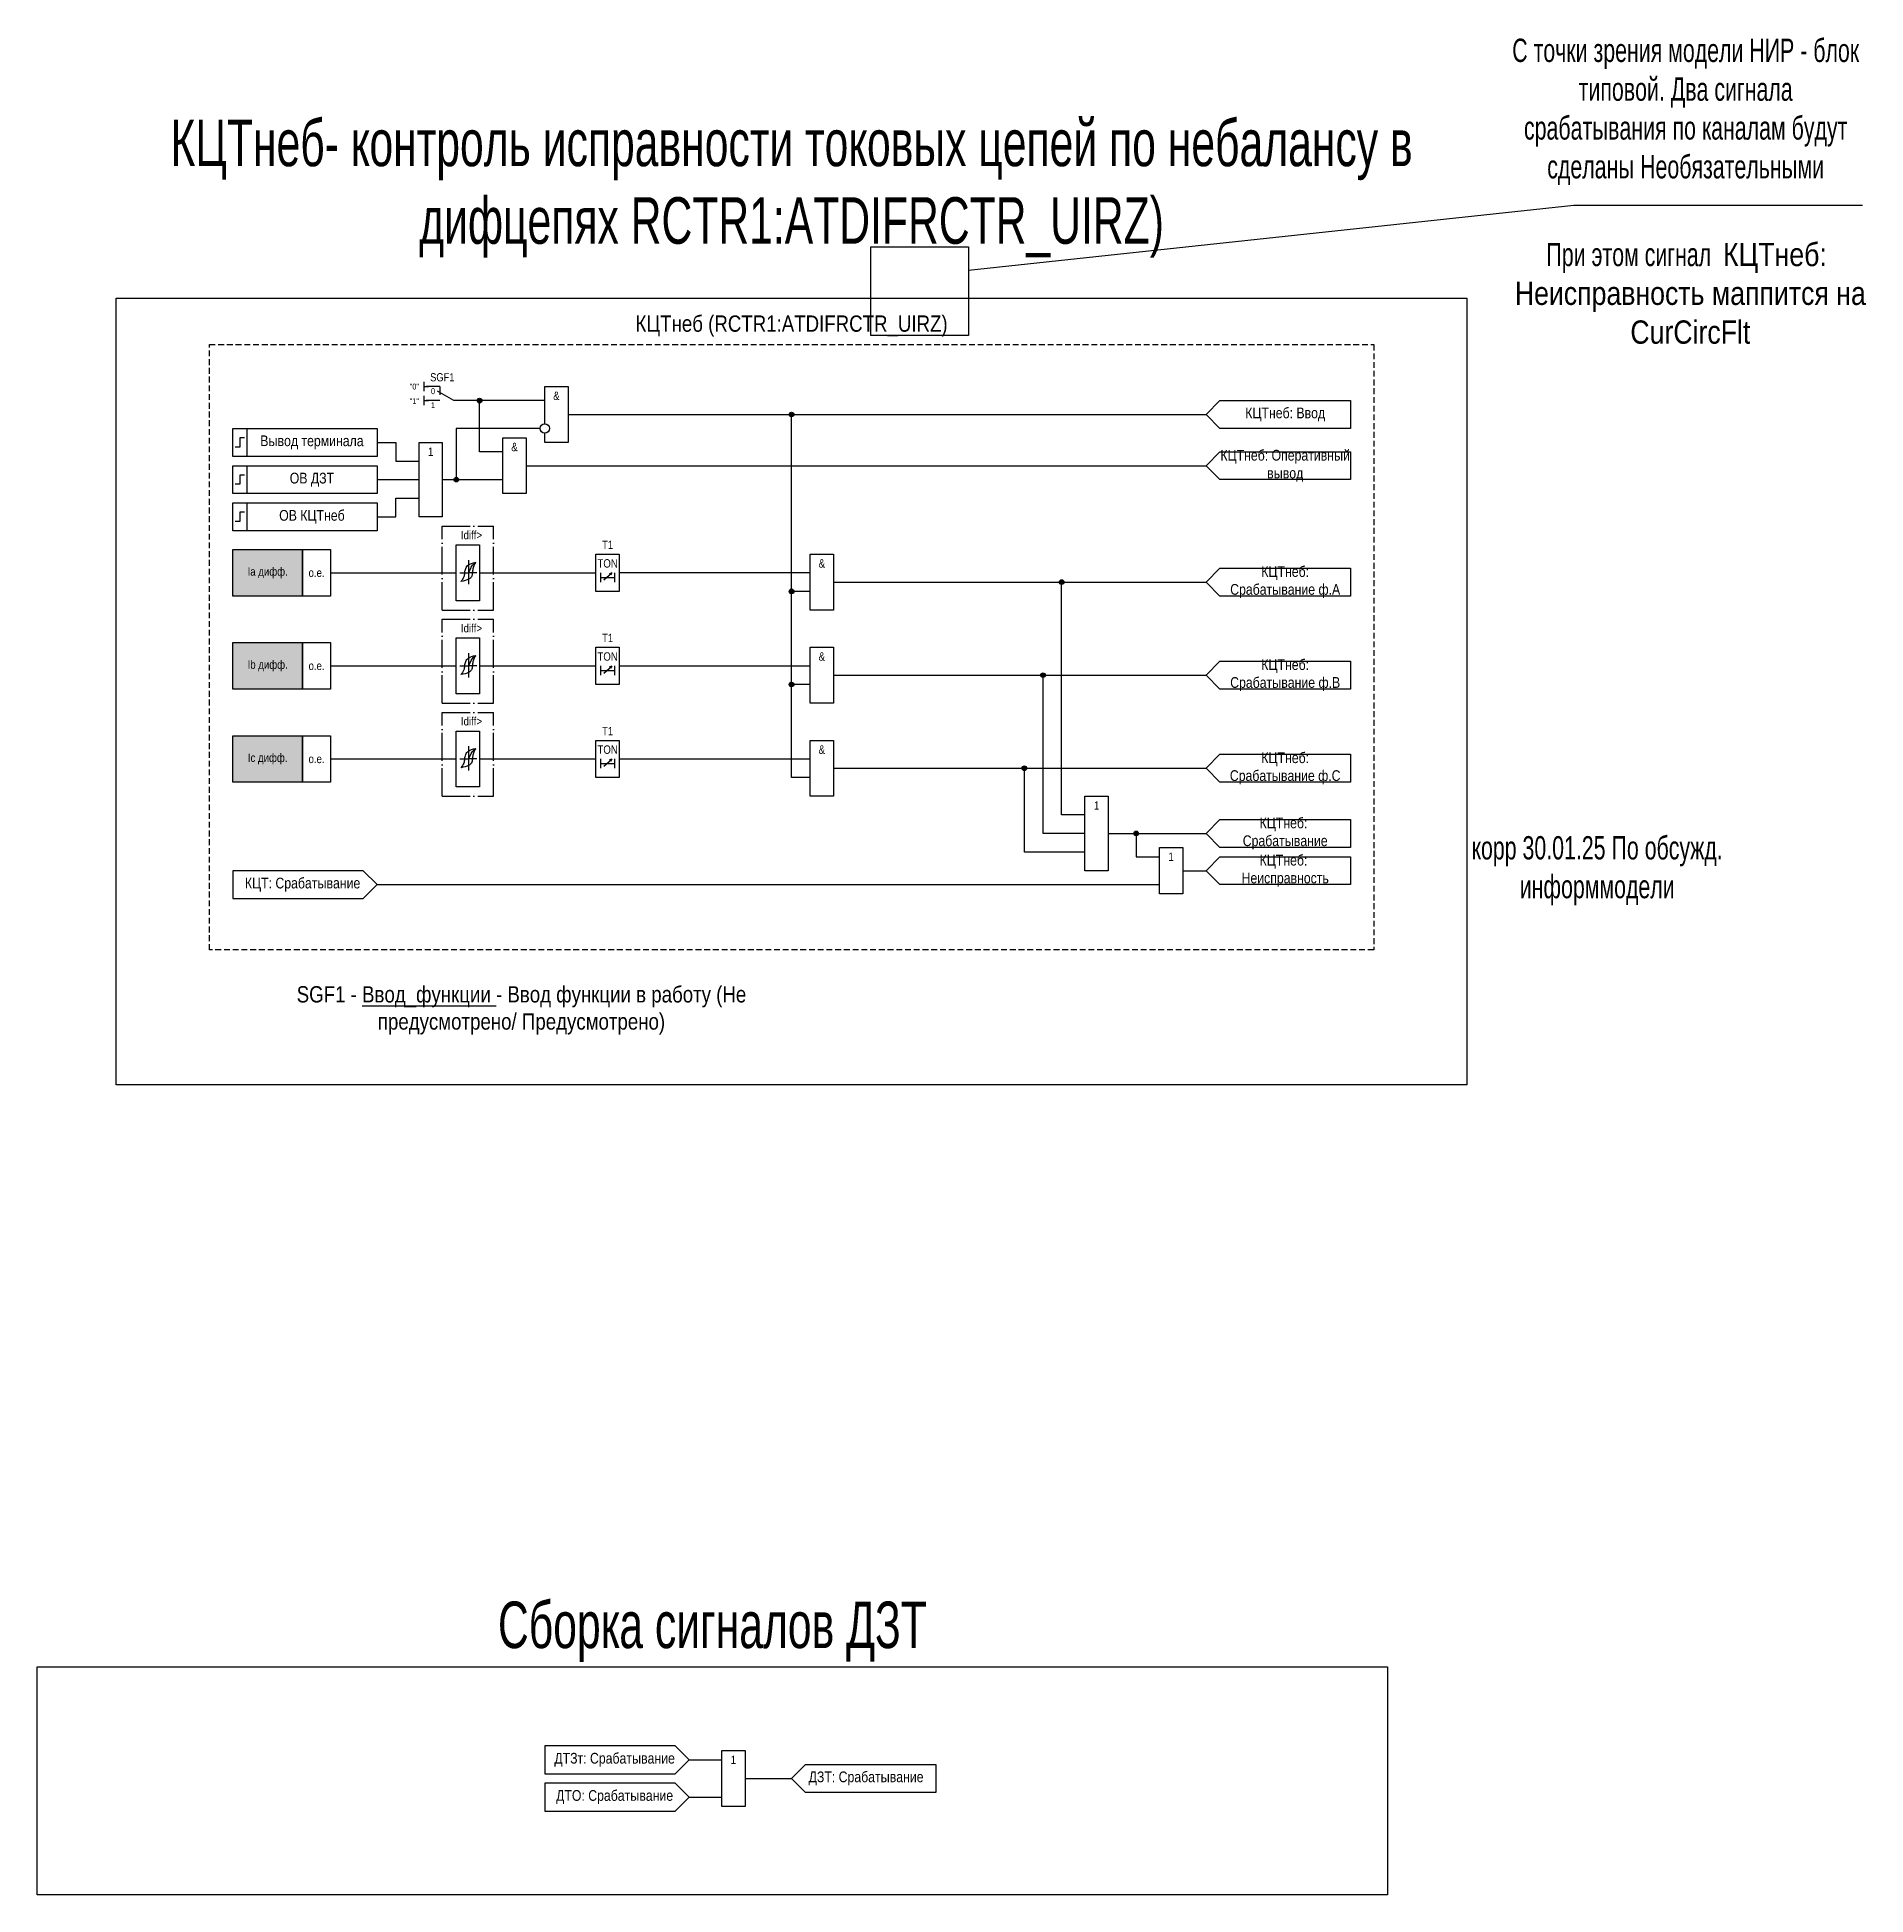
# Model space of a CAD drawing. Header units: millimetres. Extents: x -805 to 2714, y -997 to 626.
# Drawn here: x 826 to 1218.7, y -244 to 155.1 of the extents above; entities that cross this region are included whole.
import ezdxf
from ezdxf.enums import TextEntityAlignment as Align

# ---------------------------------------------------------------- set-up
doc = ezdxf.new("R2010")
doc.units = ezdxf.units.MM
doc.linetypes.add('ACAD_ISO04W100', pattern=[30, 24, -3, 0, -3])
doc.linetypes.add('штриховая2', pattern=[0.375, 0.25, -0.125])
doc.layers.add('TEXT', color=7, linetype='Continuous', lineweight=25)
doc.layers.add('Основная', color=7, linetype='Continuous')
doc.styles.add('1.8_Gost_RD', font='ARIALN.TTF', dxfattribs={"height": 1.8})
doc.styles.add('2.5_Gost_RD', font='ARIALN.TTF', dxfattribs={"height": 2.5})
doc.styles.add('3.5_Gost_RD', font='ARIALN.TTF', dxfattribs={"height": 3.5})
doc.styles.add('Вывод', font='ARIALN.TTF', dxfattribs={"height": 2.5})
doc.styles.add('Компонент', font='ARIALN.TTF', dxfattribs={"height": 3.5})

msp = doc.modelspace()

# ---------------------------------------------------------------- texts
at = {"color": 67, "ltscale": 100, "true_color": 0x727430, "char_height": 5, "width": 75.7185, "attachment_point": 5, "style": '3.5_Gost_RD'}
for s, insert in [('{\\W0.8;С точки зрения модели НИР - блок типовой. Два сигнала срабатывания по каналам будут сделаны Необязательными}', (1180, 139)), ('{\\W0.8;При этом сигнал  \\W1;\\C256;КЦТнеб:  Неисправность }маппится на CurCircFlt ', (1181, 100)), ('{\\W0.8;корр 30.01.25 По обсужд. информмодели}', (1161, -24))]:
    msp.add_mtext(s, dxfattribs=dict(at, insert=insert))
at = {"color": 2, "ltscale": 100, "char_height": 10, "width": 290, "attachment_point": 5, "style": '3.5_Gost_RD'}
for s, insert in [('{\\W0.8;\\C3;КЦТнеб- контроль исправности токовых цепей по небалансу в дифцепях RCTR1:ATDIFRCTR_UIRZ)}', (988, 122.5)), ('{\\W0.8;\\C3;Сборка сигналов ДЗТ}', (971, -187.5))]:
    msp.add_mtext(s, dxfattribs=dict(at, insert=insert))
at = {"color": 30, "ltscale": 100, "char_height": 3.5, "attachment_point": 5, "style": '3.5_Gost_RD'}
for s, insert, width in [('\\pt108.5;КЦТнеб (RCTR1:ATDIFRCTR_UIRZ)', (988, 93), 250), ('SGF1 - {\\LВвод_функции} - Ввод функции в работу (Не предусмотрено/ Предусмотрено)', (930, -54), 111.8874)]:
    msp.add_mtext(s, dxfattribs=dict(at, insert=insert, width=width))
at = {"ltscale": 100, "insert": (906, 77.5), "char_height": 1.25, "attachment_point": 1, "style": '3.5_Gost_RD'}
msp.add_mtext_dynamic_manual_height_columns('"1"', width=2, gutter_width=17.5, heights=[0], dxfattribs=at)
at = {"ltscale": 100, "attachment_point": 5}
for s, insert, char_height, width, style in [('Вывод терминала', (885, 68), 2.3, 28, '2.5_Gost_RD'), ('1', (910.5, 66), 1.8, 5, '2.5_Gost_RD'), ('T1', (948.5, 46), 1.8, 5, '2.5_Gost_RD'), ('Ia дифф.', (875.5, 40), 1.8, 15, '1.8_Gost_RD'), ('о.е.', (886, 40), 1.8, 6, '1.8_Gost_RD'), ('TON', (948.5, 42), 1.8, 5, '2.5_Gost_RD'), ('T1', (948.5, 26), 1.8, 5, '2.5_Gost_RD'), ('Ib дифф.', (875.5, 20), 1.8, 15, '1.8_Gost_RD'), ('о.е.', (886, 20), 1.8, 6, '1.8_Gost_RD'), ('TON', (948.5, 22), 1.8, 5, '2.5_Gost_RD'), ('T1', (948.5, 6), 1.8, 5, '2.5_Gost_RD'), ('Ic дифф.', (875.5, 0), 1.8, 15, '1.8_Gost_RD'), ('о.е.', (886, 0), 1.8, 6, '1.8_Gost_RD'), ('TON', (948.5, 2), 1.8, 5, '2.5_Gost_RD')]:
    msp.add_mtext(s, dxfattribs=dict(at, insert=insert, char_height=char_height, width=width, style=style))
at = {"layer": 'TEXT', "color": 0, "ltscale": 100, "insert": (885, 60), "char_height": 2.3, "width": 28, "attachment_point": 5, "style": '2.5_Gost_RD'}
msp.add_mtext('{\\C256;ОВ ДЗТ}', dxfattribs=at)
at = {"layer": 'Основная', "ltscale": 100, "attachment_point": 5, "style": '2.5_Gost_RD'}
for s, insert, char_height, width in [('&', (937.5, 78), 1.8, 5), ('КЦТнеб: Ввод', (1094, 74), 2.3, 28), ('&', (928.5, 67), 1.8, 5), ('&', (994.5, 42), 1.8, 5), ('&', (994.5, 22), 1.8, 5), ('&', (994.5, 2), 1.8, 5), ('1', (1053.5, -10), 1.8, 5), ('1', (1069.5, -21), 1.8, 5), ('КЦТнеб:  Неисправность', (1094, -24), 2.3, 28), ('КЦТ: Срабатывание', (883, -27), 2.3, 26.5083), ('1', (975.5, -215), 1.8, 5)]:
    msp.add_mtext(s, dxfattribs=dict(at, insert=insert, char_height=char_height, width=width))
at = {"layer": 'Основная', "color": 0, "ltscale": 100, "char_height": 2.3, "attachment_point": 5, "style": '2.5_Gost_RD'}
for s, insert, width in [('{\\C256;КЦТнеб: Оперативный вывод}', (1094, 63), 28), ('{\\C256;ОВ КЦТнеб}', (885, 52), 28), ('{\\C256;КЦТнеб: Срабатывание ф.А}', (1094, 38), 26.5083), ('{\\C256;КЦТнеб: Срабатывание ф.В}', (1094, 18), 25.2956), ('{\\C256;КЦТнеб: Срабатывание ф.С}', (1094, -2), 25.7463), ('{\\C256;КЦТнеб:  Срабатывание}', (1094, -16), 28), ('{\\C256;ДТЗт: Срабатывание}', (950, -215), 28), ('{\\C256;ДЗТ: Срабатывание}', (1004, -219), 28), ('{\\C256;ДТО: Срабатывание}', (950, -223), 28)]:
    msp.add_mtext(s, dxfattribs=dict(at, insert=insert, width=width))
at = {"layer": 'Основная', "color": 7, "ltscale": 100, "char_height": 1.8, "attachment_point": 1, "style": '1.8_Gost_RD'}
for insert in [(917, 49), (917, 29), (917, 9)]:
    msp.add_mtext_dynamic_manual_height_columns('Idiff>', width=4, gutter_width=17.5, heights=[0], dxfattribs=dict(at, insert=insert))

# ---------------------------------------------------------------- blocks, each defined once
blk = doc.blocks.new('*U71')
at = {"layer": 'Основная', "linetype": 'ACAD_ISO04W100', "ltscale": 0.25}
for p, q in [((0, 0), (11, 0)), ((0, -18), (0, 0)), ((11, -18), (11, 0)), ((0, -18), (11, -18))]:
    blk.add_line(p, q, dxfattribs=at)
at = {"layer": 'Основная', "style": 'Компонент'}
blk.add_attdef('ОУ', text='', height=3.5, dxfattribs=at).set_placement((11, 0), align=Align.MIDDLE_CENTER)
blk = doc.blocks.new('Точка')
at = {"ltscale": 100}
h = blk.add_hatch(color=256, dxfattribs=at)
h.dxf.hatch_style = 1
edge = h.paths.add_edge_path()
edge.add_arc((0, 0), 0.5, 0, 360)
blk.add_circle((0, 0), 0.5, dxfattribs=at)
blk = doc.blocks.new('*U80')
at = {"layer": 'Основная', "color": 0}
blk.add_line((0, 0), (7, 4), dxfattribs=at)
at = {"layer": 'Основная', "ltscale": 0.35}
blk.add_line((6, 6), (6, 2.5), dxfattribs=at)
blk = doc.blocks.new('*U82')
at = {"layer": 'Основная', "color": 0}
for p, q in [((-3, 6), (-9, 6)), ((-3, 0), (-9, 0)), ((9, 0), (3, 0))]:
    blk.add_line(p, q, dxfattribs=at)
at = {"layer": 'Основная', "ltscale": 0.25, "xscale": -1}
blk.add_blockref('*U80', (3, 0), dxfattribs=at)
at = {"layer": 'Основная'}
for tag, height, style, p in [('ОУ', 3.5, 'Компонент', (-2, 10)), ('В1', 2.5, 'Вывод', (-14, 6)), ('В2', 2.5, 'Вывод', (-6, 4)), ('В3', 2.5, 'Вывод', (-6, -2))]:
    blk.add_attdef(tag, text='', height=height, dxfattribs=dict(at, style=style)).set_placement(p, align=Align.MIDDLE_CENTER)

# ---------------------------------------------------------------- hatches: boundary and pattern name
at = {"ltscale": 100, "true_color": 0xf7941d}
h = msp.add_hatch(color=30, dxfattribs=at)
h.dxf.hatch_style = 1
h.paths.add_polyline_path([(868, 45), (883, 45), (883, 35), (868, 35)])
h = msp.add_hatch(color=30, dxfattribs=at)
h.dxf.hatch_style = 1
h.paths.add_polyline_path([(868, 25), (883, 25), (883, 15), (868, 15)])
h = msp.add_hatch(color=30, dxfattribs=at)
h.dxf.hatch_style = 1
h.paths.add_polyline_path([(868, 5), (883, 5), (883, -5), (868, -5)])

# ---------------------------------------------------------------- linework, layer by layer
at = {"color": 67, "ltscale": 100, "true_color": 0x727430}
for p, q in [((1026, 105), (1156, 119)), ((1156, 119), (1218, 119))]:
    msp.add_line(p, q, dxfattribs=at)
at = {"ltscale": 100}
for p, q in [((909, 81), (909, 79)), ((909, 80), (910, 80)), ((909, 78), (909, 76)), ((909, 77), (910, 77)), ((899, 60), (908, 60)), ((913, 60), (926, 60)), ((899, -27), (1067, -27)), ((966, -215), (973, -215)), ((978, -219), (988, -219)), ((966, -223), (973, -223))]:
    msp.add_line(p, q, dxfattribs=at)
at = {"color": 7, "ltscale": 100}
for p, q in [((947.7, 38.46), (949.37, 39.95)), ((949.37, 39.95), (948.85, 39.73)), ((949.37, 39.95), (949.11, 39.48)), ((947.7, 18.46), (949.37, 19.95)), ((949.37, 19.95), (948.85, 19.73)), ((949.37, 19.95), (949.11, 19.48)), ((947.7, -1.54), (949.37, -0.05)), ((949.37, -0.05), (948.85, -0.27)), ((949.37, -0.05), (949.11, -0.52))]:
    msp.add_line(p, q, dxfattribs=at)
at = {"color": 67, "ltscale": 100, "true_color": 0x727430}
msp.add_lwpolyline([(1005, 110), (1026, 110), (1026, 91), (1005, 91)], close=True, dxfattribs=at)
at = {"color": 3, "ltscale": 100}
for points in [[(843, 99), (1133, 99), (1133, -70), (843, -70)], [(826, -195), (1116, -195), (1116, -244), (826, -244)]]:
    msp.add_lwpolyline(points, close=True, dxfattribs=at)
at = {"ltscale": 100}
for points in [[(926, 66), (921, 66), (921, 77), (916, 77)], [(935, 77), (921, 77)], [(940, 74), (1077, 74)], [(992, 36), (988, 36), (988, 74)], [(899, 68), (903, 68), (903, 64), (908, 64)], [(934, 71), (916, 71), (916, 60)], [(926, 66), (921, 66)], [(931, 63), (1077, 63)], [(899, 52), (903, 52), (903, 56), (908, 56)], [(947, 40), (947, 38)], [(950, 40), (950, 38)], [(992, 40), (951, 40)], [(947, 39), (950, 39)], [(992, 16), (988, 16), (988, 36)], [(997, 38), (1077, 38)], [(1051, -12), (1046, -12), (1046, 38)], [(947, 20), (947, 18)], [(950, 20), (950, 18)], [(951, 20), (992, 20)], [(947, 19), (950, 19)], [(992, -4), (988, -4), (988, 16)], [(997, 18), (1077, 18)], [(1051, -16), (1042, -16), (1042, 18)], [(947, 0), (947, -2)], [(947, -1), (950, -1)], [(950, 0), (950, -2)], [(951, 0), (992, 0)], [(997, -2), (1077, -2)], [(1051, -20), (1038, -20), (1038, -2)], [(1056, -16), (1077, -16)], [(1062, -16), (1062, -21), (1062, -21), (1062, -21), (1067, -21)], [(1072, -24), (1077, -24)]]:
    msp.add_lwpolyline(points, dxfattribs=at)
for points in [[(868, 71), (871, 71), (871, 65), (868, 65)], [(868, 71), (899, 71), (899, 65), (868, 65)], [(908, 68), (913, 68), (913, 52), (908, 52)], [(868, 63), (871, 63), (871, 57), (868, 57)], [(868, 63), (899, 63), (899, 57), (868, 57)], [(868, 55), (871, 55), (871, 49), (868, 49)], [(868, 55), (899, 55), (899, 49), (868, 49)], [(868, 45), (883, 45), (883, 35), (868, 35)], [(883, 45), (889, 45), (889, 35), (883, 35)], [(946, 44), (951, 44), (951, 36), (946, 36)], [(868, 25), (883, 25), (883, 15), (868, 15)], [(883, 25), (889, 25), (889, 15), (883, 15)], [(946, 24), (951, 24), (951, 16), (946, 16)], [(868, 5), (883, 5), (883, -5), (868, -5)], [(883, 5), (889, 5), (889, -5), (883, -5)], [(946, 4), (951, 4), (951, -4), (946, -4)], [(1051, -8), (1056, -8), (1056, -24), (1051, -24)], [(1067, -19), (1072, -19), (1072, -29), (1067, -29)]]:
    msp.add_lwpolyline(points, close=True, dxfattribs=at)
at = {"lineweight": 30, "ltscale": 100}
for points in [[(870.5, 69), (869.5, 69), (869.5, 67), (868.5, 67)], [(870.5, 61), (869.5, 61), (869.5, 59), (868.5, 59)], [(870.5, 53), (869.5, 53), (869.5, 51), (868.5, 51)]]:
    msp.add_lwpolyline(points, dxfattribs=at)
at = {"layer": 'Основная', "ltscale": 100}
for p, q in [((916, 44.5), (916, 46)), ((916, 46), (921, 46)), ((916, 37), (916, 45)), ((921, 46), (921, 40)), ((921, 40), (946, 40)), ((921, 40), (921, 34)), ((916, 34), (916, 37)), ((921, 34), (916, 34)), ((916, 24.5), (916, 26)), ((916, 26), (921, 26)), ((916, 17), (916, 25)), ((921, 26), (921, 20)), ((921, 20), (946, 20)), ((921, 20), (921, 14)), ((916, 14), (916, 17)), ((921, 14), (916, 14)), ((916, 4.5), (916, 6)), ((916, 6), (921, 6)), ((916, -3), (916, 5)), ((921, 6), (921, 0)), ((921, 0), (946, 0)), ((921, 0), (921, -6)), ((916, -6), (916, -3)), ((921, -6), (916, -6))]:
    msp.add_line(p, q, dxfattribs=at)
at = {"layer": 'Основная', "color": 7, "ltscale": 100}
for p, q in [((889, 40), (916, 40)), ((916.79, 40), (918.6, 40)), ((920.42, 40), (918.6, 40)), ((889, 20), (916, 20)), ((916.79, 20), (918.6, 20)), ((920.42, 20), (918.6, 20)), ((889, 0), (916, 0)), ((916.79, 0), (918.6, 0)), ((920.42, 0), (918.6, 0))]:
    msp.add_line(p, q, dxfattribs=at)
at = {"layer": 'Основная'}
for p, q in [((918.6, 42.72), (918.6, 37.52)), ((918.6, 22.72), (918.6, 17.52)), ((918.6, 2.72), (918.6, -2.48))]:
    msp.add_line(p, q, dxfattribs=at)
at = {"layer": 'Основная', "linetype": 'штриховая2', "ltscale": 5}
msp.add_lwpolyline([(863, 89), (1113, 89), (1113, -41), (863, -41)], close=True, dxfattribs=at)
at = {"layer": 'Основная', "ltscale": 100}
msp.add_lwpolyline([(935, 72), (935, 80), (940, 80), (940, 68), (935, 68), (935, 70)], dxfattribs=at)
for points in [[(1108, 77), (1108, 71), (1080, 71), (1077, 74), (1080, 77)], [(926, 69), (931, 69), (931, 57), (926, 57)], [(1108, 66), (1108, 60), (1080, 60), (1077, 63), (1080, 66)], [(992, 44), (997, 44), (997, 32), (992, 32)], [(1108, 41), (1108, 35), (1080, 35), (1077, 38), (1080, 41)], [(992, 24), (997, 24), (997, 12), (992, 12)], [(1108, 21), (1108, 15), (1080, 15), (1077, 18), (1080, 21)], [(992, 4), (997, 4), (997, -8), (992, -8)], [(1108, 1), (1108, -5), (1080, -5), (1077, -2), (1080, 1)], [(1108, -13), (1108, -19), (1080, -19), (1077, -16), (1080, -13)], [(1108, -21), (1108, -27), (1080, -27), (1077, -24), (1080, -21)], [(868, -24), (868, -30), (896, -30), (899, -27), (896, -24)], [(935, -212), (935, -218), (963, -218), (966, -215), (963, -212)], [(973, -213), (978, -213), (978, -225), (973, -225)], [(1019, -216), (1019, -222), (991, -222), (988, -219), (991, -216)], [(935, -220), (935, -226), (963, -226), (966, -223), (963, -220)]]:
    msp.add_lwpolyline(points, close=True, dxfattribs=at)
msp.add_circle((935, 71), 1, dxfattribs=at)
at = {"layer": 'Основная'}
for points in [[(917.8, 39.92), (917.6, 39.13), (917, 38.12)], [(919.48, 39.92), (919.25, 39.13), (918.76, 38.67), (917, 38.12)], [(917.8, 39.92), (917.95, 40.71), (918.44, 41.54), (920.2, 42.26)], [(918.6, 40), (919, 40.72), (919.47, 41.6), (920.2, 42.26)], [(919.48, 39.92), (919.6, 40.71), (919.81, 41.54), (920.2, 42.26)], [(917.8, 19.92), (917.95, 20.71), (918.44, 21.54), (920.2, 22.26)], [(918.6, 20), (919, 20.72), (919.47, 21.6), (920.2, 22.26)], [(919.48, 19.92), (919.6, 20.71), (919.81, 21.54), (920.2, 22.26)], [(917.8, 19.92), (917.6, 19.13), (917, 18.12)], [(919.48, 19.92), (919.25, 19.13), (918.76, 18.67), (917, 18.12)], [(917.8, -0.08), (917.95, 0.71), (918.44, 1.54), (920.2, 2.26)], [(918.6, 0), (919, 0.72), (919.47, 1.6), (920.2, 2.26)], [(919.48, -0.08), (919.6, 0.71), (919.81, 1.54), (920.2, 2.26)], [(917.8, -0.08), (917.6, -0.87), (917, -1.88)], [(919.48, -0.08), (919.25, -0.87), (918.76, -1.33), (917, -1.88)]]:
    msp.add_spline(points, degree=3, dxfattribs=at)

# ---------------------------------------------------------------- block references
at = {"layer": 'Основная', "ltscale": 0.25, "xscale": 0.5, "yscale": 0.5, "zscale": 0.5}
msp.add_blockref('*U82', (914, 77), dxfattribs=at).add_auto_attribs({'ОУ': 'SGF1', 'В1': '"0"', 'В2': '0', 'В3': '1'})
at = {"layer": 'Основная', "ltscale": 100}
for p in [(921, 77), (988, 74), (916, 60), (988, 36), (1046, 38), (988, 16), (1042, 18), (1038, -2), (1062, -16)]:
    msp.add_blockref('Точка', p, dxfattribs=at)
at = {"layer": 'Основная', "ltscale": 0.25}
for p in [(913, 50), (913, 30), (913, 10)]:
    msp.add_blockref('*U71', p, dxfattribs=at)

msp.set_redraw_order([(e.dxf.handle, doc.entitydb.next_handle()) for e in msp.query("TEXT MTEXT ATTDEF DIMENSION ARC_DIMENSION")])  # texts and dimensions are drawn at this point

doc.saveas('drawing.dxf')
